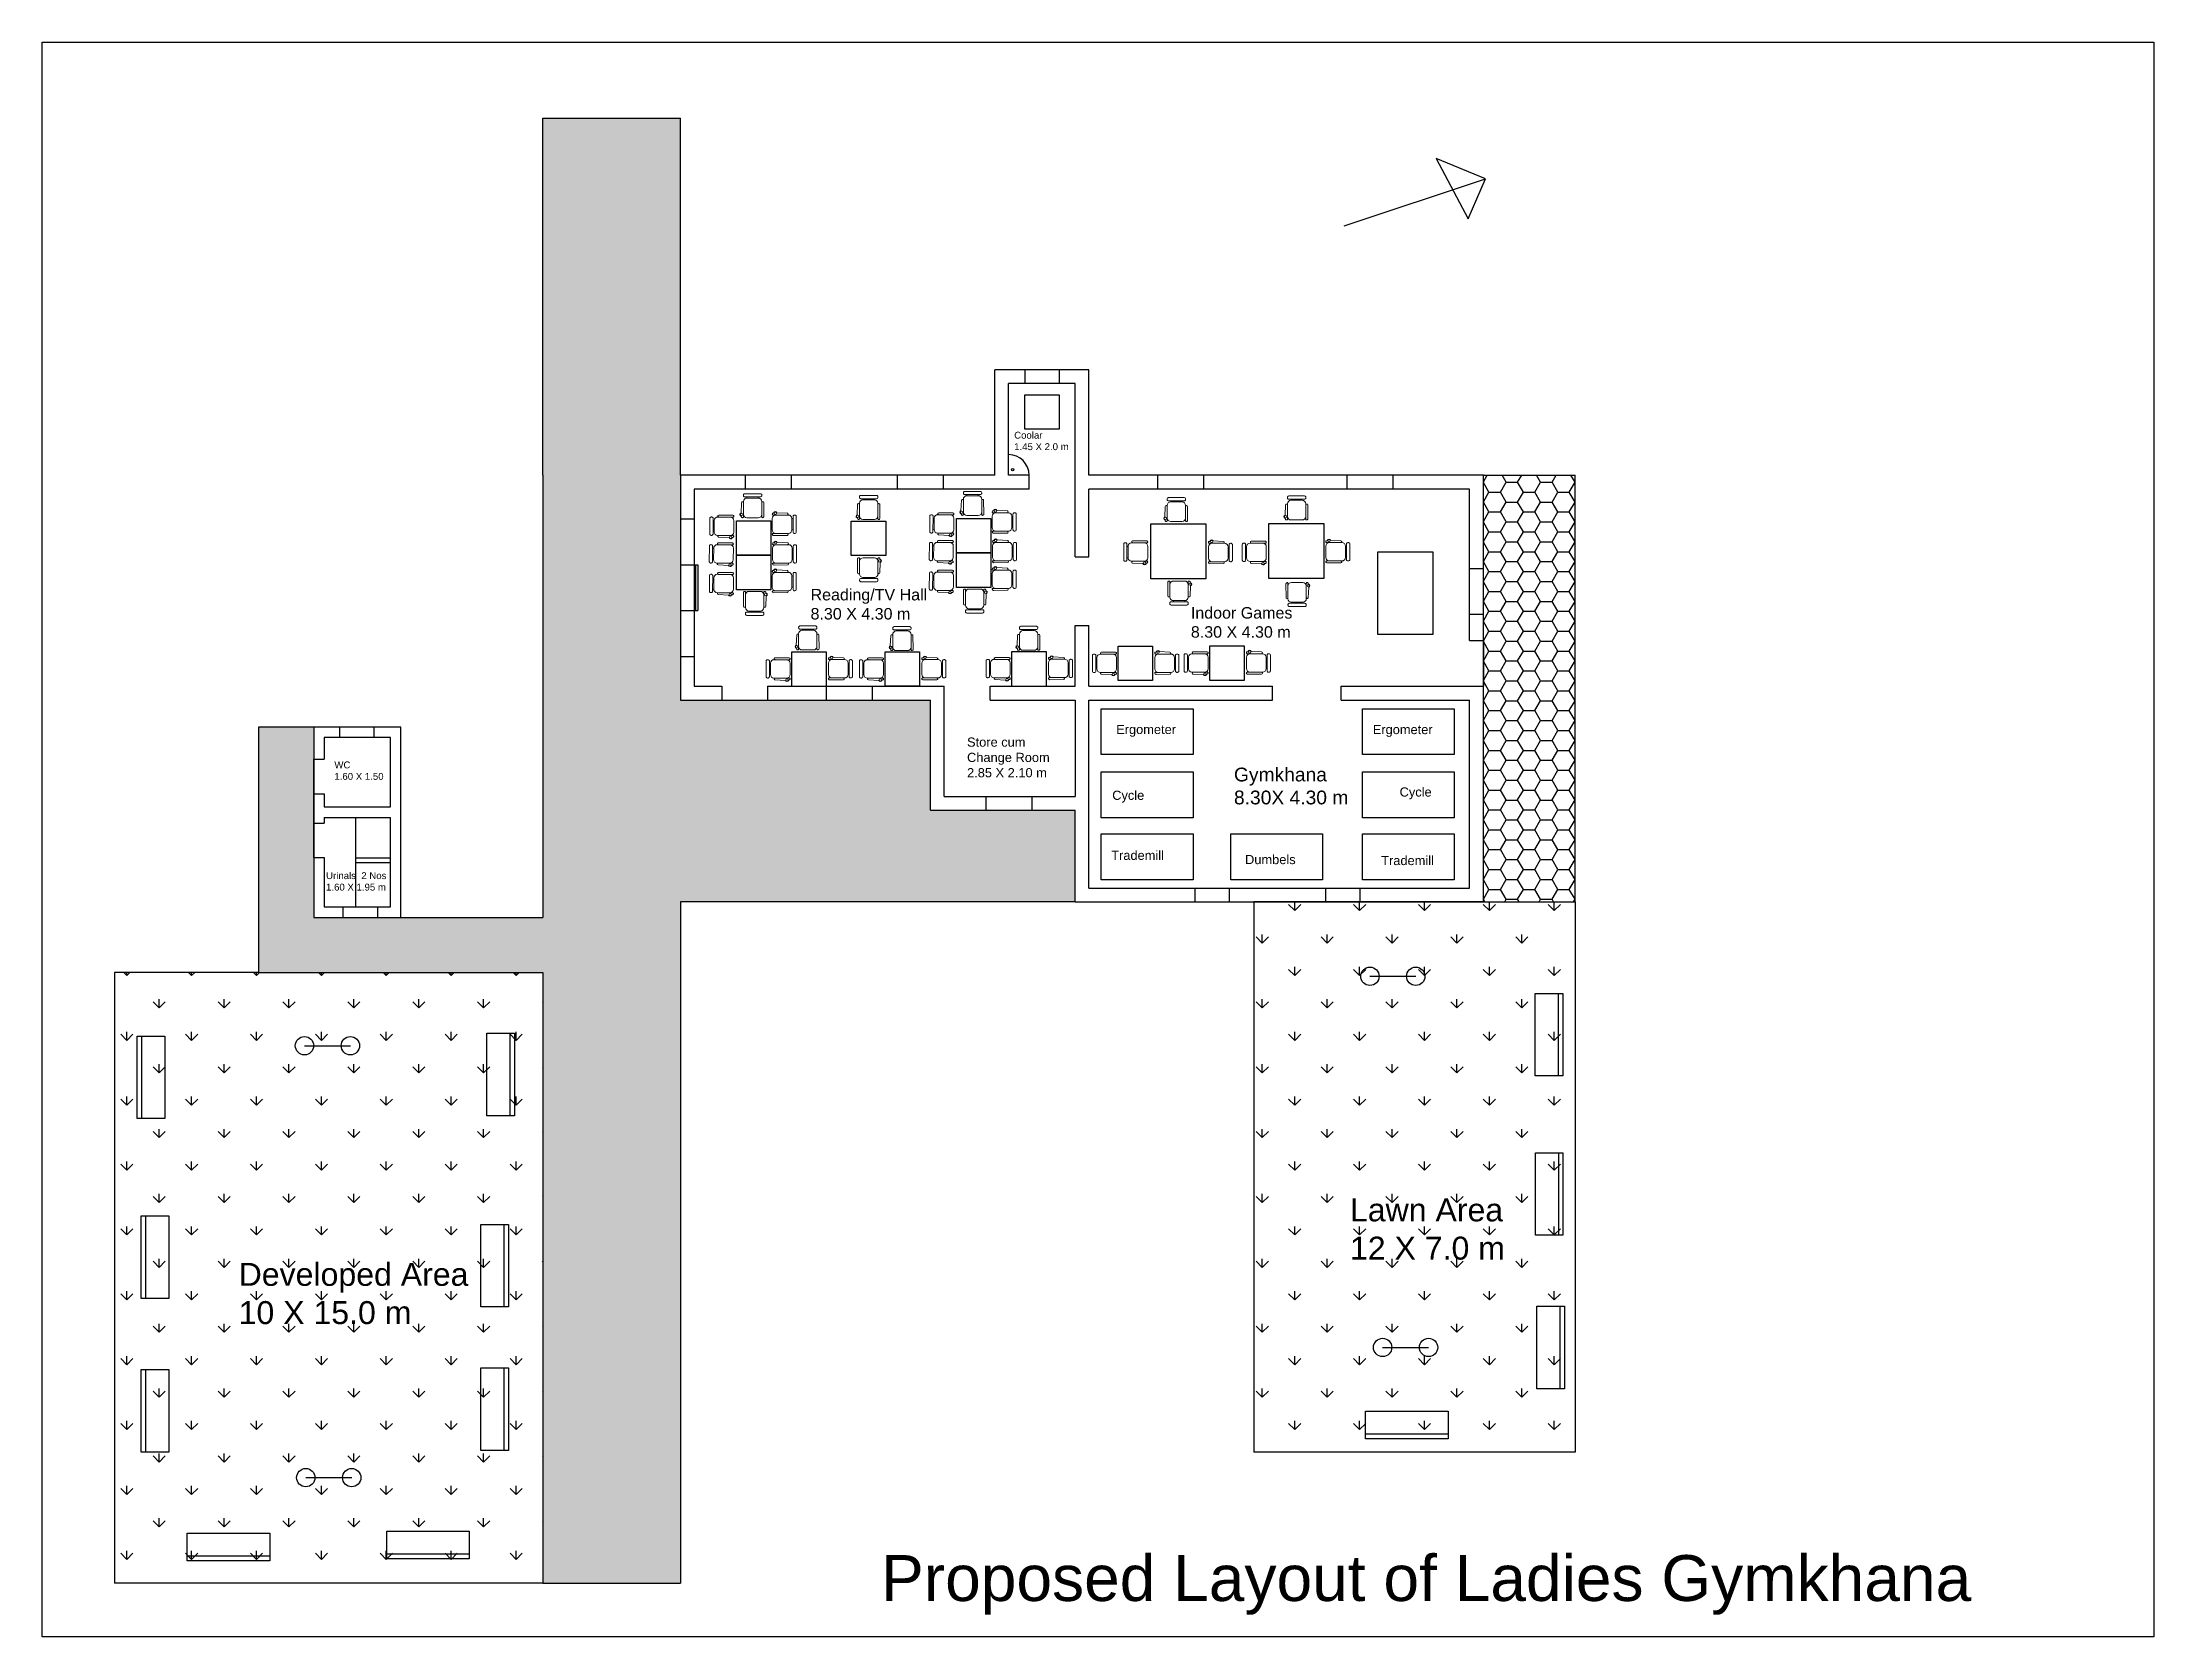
# Model space of a CAD drawing. Header units: inches. Extents: x -102 to 287, y -19 to 57.
# Drawn here: x -102.45 to -56.43, y -0.81 to 33.95 of the extents above; entities that cross this region are included whole.
import ezdxf

# ---------------------------------------------------------------- set-up
doc = ezdxf.new("R2010")
doc.units = ezdxf.units.IN
doc.header["$MEASUREMENT"] = 0
doc.layers.add('FUR', color=32, linetype='Continuous', lineweight=18)
doc.layers.add('FURN', color=10, linetype='Continuous', lineweight=9)
doc.styles.get("Standard").update_dxf_attribs({"font": 'arial.ttf'})
pattern_1 = [(0, (-114.0421, 10.07117), (0.375, 0.21650635), [0.25, -0.5]), (120, (-114.0421, 10.07117), (-0.375, 0.21650635), [0.25, -0.5]), (60, (-114.0421, 10.07117), (8e-10, 0.4330127), [-0.5, 0.25])]
pattern_2 = [(90, (-114.0421, 10.0712), (-0.707107, 0.707107), [0.1875, -1.226714]), (45, (-114.0421, 10.0712), (-0.707107, 0.707107), [0.1875, -0.8125]), (135, (-114.0421, 10.0712), (-0.707107, -0.707107), [0.1875, -0.8125])]

msp = doc.modelspace()

# ---------------------------------------------------------------- texts
at = {"attachment_point": 1}
for s, width, insert, char_height in [('Coolar\\P1.45 X 2.0 m', 2.0211134, (-81.2655, 25.46), 0.15), ('Reading/TV Hall\\P8.30 X 4.30 m', 4.0792137, (-85.70336, 22.03418), 0.25), ('Indoor Games\\P8.30 X 4.30 m', 4.5999504, (-77.41421, 21.63777), 0.25), ('Ergometer', 2.0211134, (-79.0421, 19.07117), 0.2), ('Ergometer', 2.0211134, (-73.44932, 19.06886), 0.2), ('Store cum\\PChange Room\\P2.85 X 2.10 m', 2.0211134, (-82.2925, 18.79447), 0.2), ('WC\\P1.60 X 1.50', 2.0211134, (-96.08127, 18.27245), 0.15), ('Gymkhana\\P8.30X 4.30 m', 2.637891, (-76.47472, 18.13778), 0.3), ('Cycle', 2.0211134, (-79.1286, 17.63559), 0.2), ('Cycle', 2.0211134, (-72.86486, 17.70742), 0.2), ('Trademill', 2.0211134, (-79.14991, 16.32652), 0.2), ('Dumbels', 2.0211134, (-76.23295, 16.23487), 0.2), ('Trademill', 2.0211134, (-73.26569, 16.21366), 0.2), ('Urinals  2 Nos\\P1.60 X 1.95 m', 1.4704948, (-96.26294, 15.8583), 0.15), ('Lawn Area\\P12 X 7.0 m', 4.0792137, (-73.94664, 8.74679), 0.5), ('Developed Area\\P10 X 15.0 m', 5.7918873, (-98.1681, 7.34189), 0.5), ('Proposed Layout of Ladies Gymkhana', 25.3809108, (-84.16716, 0.97135), 1)]:
    msp.add_mtext_dynamic_manual_height_columns(s, width=width, gutter_width=1, heights=[0], dxfattribs=dict(at, insert=insert, char_height=char_height))

# ---------------------------------------------------------------- blocks, each defined once
blk = doc.blocks.new('CINE CHAIR')
at = {"layer": 'FUR', "color": 48, "lineweight": 0}
for p, q in [((448043.776, 57308.306), (448043.8, 57308.306)), ((448043.776, 57308.058), (448043.8, 57308.058))]:
    blk.add_line(p, q, dxfattribs=at)
blk.add_lwpolyline([(448043.45, 57308.434), (448043.678, 57308.423, -0.388092), (448043.695, 57308.404), (448043.695, 57308.401, -0.414214), (448043.676, 57308.382), (448043.367, 57308.382, -0.414214), (448043.348, 57308.401), (448043.348, 57308.404, -0.491313), (448043.377, 57308.423), (448043.384, 57308.436)], format="xyb", dxfattribs=at)
for points in [[(448043.424, 57308.382), (448043.7, 57308.382, -0.414214), (448043.776, 57308.306), (448043.776, 57308.058, -0.414214), (448043.7, 57307.982), (448043.424, 57307.982, -0.414214), (448043.348, 57308.058), (448043.348, 57308.306, -0.414214)], [(448043.828, 57308.382), (448043.842, 57308.382, -0.414214), (448043.871, 57308.353), (448043.871, 57308.01, -0.414214), (448043.842, 57307.982), (448043.828, 57307.982, -0.414214), (448043.8, 57308.01), (448043.8, 57308.353, -0.414214)], [(448043.379, 57307.938), (448043.678, 57307.94, 0.393133), (448043.695, 57307.959), (448043.695, 57307.963, 0.414214), (448043.676, 57307.982), (448043.367, 57307.982, 0.414214), (448043.348, 57307.963), (448043.348, 57307.966, 0.435766)]]:
    blk.add_lwpolyline(points, format="xyb", close=True, dxfattribs=at)
blk.add_circle((448043.417, 57308.422), 0.0249, dxfattribs=at)
blk.add_arc((448043.417, 57308.422), 0.0356, 19.6628, 156.9494, dxfattribs=at)

# ---------------------------------------------------------------- hatches: boundary and pattern name
h = msp.add_hatch()
h.set_pattern_fill('HONEY', color=31, scale=2, style=0)
h.set_pattern_definition(pattern_1)
h.paths.add_polyline_path([(-88.53829, 24.51229), (-88.53829, 32.29451), (-91.53829, 32.29451), (-91.53829, 24.51229), (-91.53829, 14.87313), (-94.63195, 14.87313), (-96.53195, 14.87313), (-96.53195, 19.02313), (-97.73195, 19.02313), (-97.73195, 13.67313), (-91.53829, 13.67313), (-91.53829, 0.35808), (-88.53829, 0.35808), (-88.53829, 15.21229), (-79.93829, 15.21229), (-79.93829, 17.21229), (-83.08829, 17.21229), (-83.08829, 19.61229), (-88.53829, 19.61229)])
h = msp.add_hatch()
h.set_pattern_fill('HONEY', color=31, scale=2, style=0)
h.set_pattern_definition(pattern_1)
edge = h.paths.add_edge_path()
edge.add_line((-69.03829, 15.21229), (-69.03829, 24.51229))
edge.add_line((-71.03829, 24.51229), (-69.03829, 24.51229))
edge.add_line((-71.03829, 15.21229), (-71.03829, 24.51229))
edge.add_line((-71.03829, 15.21229), (-69.03829, 15.21229))
h = msp.add_hatch()
h.set_pattern_fill('GRASS', color=3, style=0)
h.set_pattern_definition(pattern_2)
edge = h.paths.add_edge_path()
edge.add_line((-71.03829, 15.21229), (-69.03829, 15.21229))
edge.add_line((-69.03829, 15.21229), (-69.03829, 3.21229))
edge.add_line((-69.03829, 3.21229), (-76.03829, 3.21229))
edge.add_line((-76.03829, 15.21229), (-76.03829, 3.21229))
edge.add_line((-76.03829, 15.21229), (-71.03829, 15.21229))
h = msp.add_hatch()
h.set_pattern_fill('GRASS', color=3, style=0)
h.set_pattern_definition(pattern_2)
h.paths.add_polyline_path([(-91.53829, 13.67313), (-97.73195, 13.67313), (-100.87219, 13.67313), (-100.87219, 0.35808), (-91.53829, 0.35808)])

# ---------------------------------------------------------------- linework, layer by layer
for p, q in [((-91.53829, 24.51229), (-91.53829, 32.29451)), ((-91.53829, 32.29451), (-88.53829, 32.29451)), ((-88.53829, 24.51229), (-88.53829, 32.29451)), ((-70.99092, 30.97213), (-72.0704, 31.41915)), ((-72.0704, 31.41915), (-71.36727, 30.09917)), ((-74.07495, 29.9456), (-70.99092, 30.97213)), ((-71.36727, 30.09917), (-70.99092, 30.97213)), ((-81.68829, 24.51229), (-81.68829, 26.81229)), ((-79.63829, 26.81229), (-81.68829, 26.81229)), ((-81.03324, 26.81229), (-81.03324, 26.51229)), ((-80.28324, 26.81229), (-80.28324, 26.51229)), ((-79.63829, 24.51229), (-79.63829, 26.81229)), ((-81.38829, 24.51229), (-81.38829, 26.51229)), ((-79.93829, 26.51229), (-81.38829, 26.51229)), ((-81.03609, 25.51598), (-81.03609, 26.26598)), ((-81.03609, 26.26598), (-80.28609, 26.26598)), ((-80.28609, 26.26598), (-80.28609, 25.51598)), ((-79.93829, 23.36229), (-79.93829, 26.51229)), ((-80.28609, 25.51598), (-81.03609, 25.51598)), ((-91.53829, 24.51229), (-91.53829, 14.87313)), ((-88.53829, 24.51229), (-88.53829, 19.61229)), ((-81.68829, 24.51229), (-88.53829, 24.51229)), ((-87.1281, 24.51229), (-87.1281, 24.21229)), ((-86.1281, 24.51229), (-86.1281, 24.21229)), ((-83.81544, 24.51229), (-83.81544, 24.21229)), ((-82.81544, 24.51229), (-82.81544, 24.21229)), ((-80.93829, 24.51229), (-81.38829, 24.51229)), ((-80.93829, 24.21229), (-80.93829, 24.51229)), ((-71.03829, 24.51229), (-79.63829, 24.51229)), ((-78.14049, 24.51229), (-78.14049, 24.21229)), ((-77.14049, 24.51229), (-77.14049, 24.21229)), ((-74.01324, 24.51229), (-74.01324, 24.21229)), ((-73.01324, 24.51229), (-73.01324, 24.21229)), ((-71.03829, 20.91229), (-71.03829, 24.51229)), ((-71.03829, 24.51229), (-69.03829, 24.51229)), ((-71.03829, 15.21229), (-71.03829, 24.51229)), ((-69.03829, 15.21229), (-69.03829, 24.51229)), ((-88.23829, 24.21229), (-88.23829, 19.91229)), ((-80.93829, 24.21229), (-88.23829, 24.21229)), ((-79.63829, 23.36229), (-79.63829, 24.21229)), ((-71.33829, 24.21229), (-79.63829, 24.21229)), ((-71.33829, 20.91229), (-71.33829, 24.21229)), ((-88.53829, 23.56172), (-88.23829, 23.56172)), ((-79.93829, 22.73321), (-79.93829, 23.36229)), ((-79.63829, 22.73321), (-79.63829, 23.36229)), ((-88.53829, 22.56172), (-88.16329, 22.56172)), ((-88.21329, 22.56172), (-88.21329, 21.56172)), ((-88.16329, 22.56172), (-88.16329, 21.56172)), ((-79.93829, 22.73321), (-79.63829, 22.73321)), ((-71.33829, 22.48037), (-71.03829, 22.48037)), ((-88.53829, 21.56172), (-88.16329, 21.56172)), ((-79.93829, 19.91229), (-79.93829, 21.23321)), ((-79.93829, 21.23321), (-79.63829, 21.23321)), ((-79.63829, 19.91229), (-79.63829, 21.23321)), ((-71.33829, 21.48037), (-71.03829, 21.48037)), ((-71.33829, 20.91229), (-71.03829, 20.91229)), ((-71.03829, 20.91229), (-71.03829, 19.91229)), ((-88.53829, 20.56172), (-88.23829, 20.56172)), ((-88.23829, 19.91229), (-87.63829, 19.91229)), ((-87.63829, 19.91229), (-87.63829, 19.61229)), ((-86.63829, 19.91229), (-86.63829, 19.61229)), ((-86.63829, 19.91229), (-82.78829, 19.91229)), ((-85.36316, 19.91229), (-85.36316, 19.61229)), ((-84.36316, 19.91229), (-82.78829, 19.91229)), ((-84.36316, 19.91229), (-84.36316, 19.61229)), ((-83.32806, 19.91229), (-84.07806, 19.91229)), ((-82.78829, 19.61229), (-82.78829, 19.91229)), ((-81.78829, 19.91229), (-79.93829, 19.91229)), ((-81.78829, 19.61229), (-81.78829, 19.91229)), ((-79.63829, 19.91229), (-78.83829, 19.91229)), ((-78.83829, 19.91229), (-75.63829, 19.91229)), ((-75.63829, 19.61229), (-75.63829, 19.91229)), ((-74.13829, 19.91229), (-71.03829, 19.91229)), ((-74.13829, 19.61229), (-74.13829, 19.91229)), ((-71.03829, 15.21229), (-71.03829, 19.91229)), ((-88.53829, 19.61229), (-87.63829, 19.61229)), ((-88.53829, 19.61229), (-83.08829, 19.61229)), ((-86.63829, 19.61229), (-83.08829, 19.61229)), ((-83.08829, 17.21229), (-83.08829, 19.61229)), ((-82.78829, 17.51229), (-82.78829, 19.61229)), ((-81.78829, 19.61229), (-79.93829, 19.61229)), ((-79.93829, 19.61229), (-79.93829, 17.51229)), ((-79.63829, 19.61229), (-78.83829, 19.61229)), ((-79.63829, 15.51229), (-79.63829, 19.61229)), ((-78.83829, 19.61229), (-75.63829, 19.61229)), ((-74.13829, 19.61229), (-71.33829, 19.61229)), ((-71.33829, 15.51229), (-71.33829, 19.61229)), ((-97.73195, 19.02313), (-97.73195, 13.67313)), ((-96.53195, 19.02313), (-97.73195, 19.02313)), ((-94.63195, 19.02313), (-96.53195, 19.02313)), ((-96.53195, 19.02313), (-96.53195, 18.32061)), ((-96.53195, 19.02313), (-96.53195, 14.87313)), ((-95.96942, 19.02313), (-95.96942, 18.79313)), ((-95.21942, 19.02313), (-95.21942, 18.79313)), ((-94.63195, 14.87313), (-94.63195, 19.02313)), ((-94.86195, 18.79313), (-96.30195, 18.79313)), ((-96.30195, 18.79313), (-96.30195, 18.32061)), ((-94.86195, 17.28313), (-94.86195, 18.79313)), ((-96.53195, 18.32061), (-96.30195, 18.32061)), ((-96.53195, 16.17814), (-96.53195, 18.32061)), ((-96.53195, 17.57061), (-96.53195, 16.92814)), ((-96.53195, 17.57061), (-96.30195, 17.57061)), ((-96.30195, 17.57061), (-96.30195, 17.28313)), ((-82.78829, 17.51229), (-81.73829, 17.51229)), ((-81.88234, 17.51229), (-81.88234, 17.21229)), ((-81.73829, 17.51229), (-79.93829, 17.51229)), ((-80.88234, 17.51229), (-80.88234, 17.21229)), ((-96.30195, 17.28313), (-94.86195, 17.28313)), ((-96.30195, 17.05313), (-96.30195, 16.92814)), ((-96.30195, 17.05313), (-94.86195, 17.05313)), ((-95.61195, 15.10313), (-95.61195, 17.05313)), ((-94.86195, 15.10313), (-94.86195, 17.05313)), ((-83.08829, 17.21229), (-79.93829, 17.21229)), ((-79.93829, 15.21229), (-79.93829, 17.21229)), ((-96.53195, 16.92814), (-96.30195, 16.92814)), ((-96.53195, 16.17814), (-96.53195, 14.87313)), ((-96.53195, 16.17814), (-96.30195, 16.17814)), ((-96.30195, 16.17814), (-96.30195, 15.10313)), ((-95.61195, 16.17313), (-94.86195, 16.17313)), ((-95.61195, 16.07313), (-94.86195, 16.07313)), ((-88.53829, 15.21229), (-88.53829, 0.35808)), ((-79.93829, 15.21229), (-88.53829, 15.21229)), ((-79.93829, 15.21229), (-71.03829, 15.21229)), ((-79.63829, 15.51229), (-71.33829, 15.51229)), ((-77.32874, 15.51229), (-77.32874, 15.21229)), ((-76.57874, 15.51229), (-76.57874, 15.21229)), ((-71.03829, 15.21229), (-76.03829, 15.21229)), ((-76.03829, 15.21229), (-76.03829, 3.21229)), ((-76.03829, 15.21229), (-71.03829, 15.21229)), ((-74.48232, 15.51229), (-74.48232, 15.21229)), ((-73.73232, 15.51229), (-73.73232, 15.21229)), ((-71.03829, 15.21229), (-69.03829, 15.21229)), ((-69.03829, 15.21229), (-69.03829, 3.21229)), ((-96.53195, 14.87313), (-94.63195, 14.87313)), ((-96.30195, 15.10313), (-94.86195, 15.10313)), ((-95.89449, 15.10313), (-95.89449, 14.87313)), ((-95.14449, 15.10313), (-95.14449, 14.87313)), ((-94.63195, 14.87313), (-91.53829, 14.87313)), ((-97.73195, 13.67313), (-100.87219, 13.67313)), ((-100.87219, 13.67313), (-100.87219, 0.35808)), ((-97.73195, 13.67313), (-91.53829, 13.67313)), ((-91.53829, 13.67313), (-91.53829, 0.35808)), ((-73.51213, 13.58926), (-72.51213, 13.58926)), ((-73.51213, 13.58926), (-72.51213, 13.58926)), ((-69.90936, 13.21644), (-69.30936, 13.21644)), ((-69.90936, 11.41644), (-69.90936, 13.21644)), ((-69.40936, 13.21644), (-69.40936, 11.41644)), ((-69.30936, 13.21644), (-69.30936, 11.41644)), ((-100.3789, 10.48781), (-100.3789, 12.28781)), ((-100.3789, 12.28781), (-99.7789, 12.28781)), ((-100.2789, 10.48781), (-100.2789, 12.28781)), ((-99.7789, 12.28781), (-99.7789, 10.48781)), ((-96.73279, 12.07549), (-95.73279, 12.07549)), ((-96.73279, 12.07549), (-95.73279, 12.07549)), ((-92.75878, 12.34849), (-92.15878, 12.34849)), ((-92.75878, 10.54849), (-92.75878, 12.34849)), ((-92.25878, 12.34849), (-92.25878, 10.54849)), ((-92.15878, 12.34849), (-92.15878, 10.54849)), ((-69.30936, 11.41644), (-69.90936, 11.41644)), ((-99.7789, 10.48781), (-100.3789, 10.48781)), ((-92.15878, 10.54849), (-92.75878, 10.54849)), ((-69.90452, 9.74402), (-69.30452, 9.74402)), ((-69.90452, 7.94402), (-69.90452, 9.74402)), ((-69.40452, 9.74402), (-69.40452, 7.94402)), ((-69.30452, 9.74402), (-69.30452, 7.94402)), ((-100.29062, 6.56525), (-100.29062, 8.36525)), ((-100.29062, 8.36525), (-99.69062, 8.36525)), ((-100.19062, 6.56525), (-100.19062, 8.36525)), ((-99.69062, 8.36525), (-99.69062, 6.56525)), ((-92.88921, 8.18054), (-92.28921, 8.18054)), ((-92.88921, 6.38054), (-92.88921, 8.18054)), ((-92.38921, 8.18054), (-92.38921, 6.38054)), ((-92.28921, 8.18054), (-92.28921, 6.38054)), ((-69.30452, 7.94402), (-69.90452, 7.94402)), ((-99.69062, 6.56525), (-100.29062, 6.56525)), ((-92.28921, 6.38054), (-92.88921, 6.38054)), ((-69.8726, 6.39738), (-69.2726, 6.39738)), ((-69.8726, 4.59738), (-69.8726, 6.39738)), ((-69.3726, 6.39738), (-69.3726, 4.59738)), ((-69.2726, 6.39738), (-69.2726, 4.59738)), ((-73.2343, 5.49781), (-72.2343, 5.49781)), ((-73.2343, 5.49781), (-72.2343, 5.49781)), ((-100.29062, 3.21565), (-100.29062, 5.01565)), ((-100.29062, 5.01565), (-99.69062, 5.01565)), ((-100.19062, 3.21565), (-100.19062, 5.01565)), ((-99.69062, 5.01565), (-99.69062, 3.21565)), ((-92.88921, 5.05457), (-92.28921, 5.05457)), ((-92.88921, 3.25457), (-92.88921, 5.05457)), ((-92.38921, 5.05457), (-92.38921, 3.25457)), ((-92.28921, 5.05457), (-92.28921, 3.25457)), ((-69.2726, 4.59738), (-69.8726, 4.59738)), ((-73.60759, 3.50668), (-73.60759, 4.10668)), ((-73.60759, 4.10668), (-71.80759, 4.10668)), ((-71.80759, 4.10668), (-71.80759, 3.50668)), ((-92.28921, 3.25457), (-92.88921, 3.25457)), ((-71.80759, 3.60668), (-73.60759, 3.60668)), ((-71.80759, 3.50668), (-73.60759, 3.50668)), ((-99.69062, 3.21565), (-100.29062, 3.21565)), ((-69.03829, 3.21229), (-76.03829, 3.21229)), ((-96.7041, 2.66062), (-95.7041, 2.66062)), ((-96.7041, 2.66062), (-95.7041, 2.66062)), ((-99.28712, 0.84981), (-99.28712, 1.44981)), ((-99.28712, 1.44981), (-97.48712, 1.44981)), ((-97.48712, 1.44981), (-97.48712, 0.84981)), ((-94.94185, 0.89113), (-94.94185, 1.49113)), ((-94.94185, 1.49113), (-93.14185, 1.49113)), ((-93.14185, 1.49113), (-93.14185, 0.89113)), ((-97.48712, 0.94981), (-99.28712, 0.94981)), ((-93.14185, 0.99113), (-94.94185, 0.99113)), ((-97.48712, 0.84981), (-99.28712, 0.84981)), ((-93.14185, 0.89113), (-94.94185, 0.89113)), ((-91.53829, 0.35808), (-100.87219, 0.35808)), ((-91.53829, 0.35808), (-88.53829, 0.35808))]:
    msp.add_line(p, q)
at = {"color": 1}
for p, q in [((-87.31901, 22.76742), (-87.31901, 23.51742)), ((-87.31901, 23.51742), (-86.56901, 23.51742)), ((-86.56901, 23.51742), (-86.56901, 22.76742)), ((-84.8151, 22.76273), (-84.8151, 23.51273)), ((-84.8151, 23.51273), (-84.0651, 23.51273)), ((-84.0651, 23.51273), (-84.0651, 22.76273)), ((-82.52463, 22.81811), (-82.52463, 23.56811)), ((-82.52463, 23.56811), (-81.77463, 23.56811)), ((-81.77463, 23.56811), (-81.77463, 22.81811)), ((-86.56901, 22.76742), (-87.31901, 22.76742)), ((-87.31901, 22.01742), (-87.31901, 22.76742)), ((-87.31901, 22.76742), (-86.56901, 22.76742)), ((-86.56901, 22.76742), (-86.56901, 22.01742)), ((-84.0651, 22.76273), (-84.8151, 22.76273)), ((-81.77463, 22.81811), (-82.52463, 22.81811)), ((-82.52463, 22.06811), (-82.52463, 22.81811)), ((-82.52463, 22.81811), (-81.77463, 22.81811)), ((-81.77463, 22.81811), (-81.77463, 22.06811)), ((-86.56901, 22.01742), (-87.31901, 22.01742)), ((-81.77463, 22.06811), (-82.52463, 22.06811)), ((-86.11316, 20.66229), (-85.36316, 20.66229)), ((-86.11316, 19.91229), (-86.11316, 20.66229)), ((-85.36316, 20.66229), (-85.36316, 19.91229)), ((-84.07806, 20.66229), (-83.32806, 20.66229)), ((-84.07806, 19.91229), (-84.07806, 20.66229)), ((-83.32806, 20.66229), (-83.32806, 19.91229)), ((-81.31635, 20.66916), (-80.56635, 20.66916)), ((-81.31635, 19.91916), (-81.31635, 20.66916)), ((-80.56635, 20.66916), (-80.56635, 19.91916))]:
    msp.add_line(p, q, dxfattribs=at)
at = {"color": 3}
for p, q in [((-78.28821, 23.45098), (-77.08821, 23.45098)), ((-78.28821, 22.25098), (-78.28821, 23.45098)), ((-77.08821, 23.45098), (-77.08821, 22.25098)), ((-75.71762, 23.45866), (-74.51762, 23.45866)), ((-75.71762, 22.25866), (-75.71762, 23.45866)), ((-74.51762, 23.45866), (-74.51762, 22.25866)), ((-73.34128, 21.04208), (-73.34128, 22.84208)), ((-73.34128, 22.84208), (-72.14128, 22.84208)), ((-72.14128, 22.84208), (-72.14128, 21.04208)), ((-77.08821, 22.25098), (-78.28821, 22.25098)), ((-74.51762, 22.25866), (-75.71762, 22.25866)), ((-78.99915, 20.78437), (-78.24915, 20.78437)), ((-78.99915, 20.03437), (-78.99915, 20.78437)), ((-78.24915, 20.78437), (-78.24915, 20.03437)), ((-77.00269, 20.79014), (-76.25269, 20.79014)), ((-77.00269, 20.04014), (-77.00269, 20.79014)), ((-76.25269, 20.79014), (-76.25269, 20.04014)), ((-72.14128, 21.04208), (-73.34128, 21.04208)), ((-78.24915, 20.03437), (-78.99915, 20.03437)), ((-76.25269, 20.04014), (-77.00269, 20.04014))]:
    msp.add_line(p, q, dxfattribs=at)
at = {"color": 6}
for p, q in [((-79.36631, 19.42201), (-77.36631, 19.42201)), ((-79.36631, 18.42201), (-79.36631, 19.42201)), ((-77.36631, 19.42201), (-77.36631, 18.42201)), ((-73.6748, 19.42201), (-71.6748, 19.42201)), ((-73.6748, 18.42201), (-73.6748, 19.42201)), ((-71.6748, 19.42201), (-71.6748, 18.42201)), ((-77.36631, 18.42201), (-79.36631, 18.42201)), ((-71.6748, 18.42201), (-73.6748, 18.42201)), ((-79.36631, 18.04525), (-77.36631, 18.04525)), ((-79.36631, 17.04525), (-79.36631, 18.04525)), ((-77.36631, 18.04525), (-77.36631, 17.04525)), ((-73.6748, 18.04525), (-71.6748, 18.04525)), ((-73.6748, 17.04525), (-73.6748, 18.04525)), ((-71.6748, 18.04525), (-71.6748, 17.04525)), ((-77.36631, 17.04525), (-79.36631, 17.04525)), ((-71.6748, 17.04525), (-73.6748, 17.04525)), ((-79.36631, 16.69576), (-77.36631, 16.69576)), ((-79.36631, 15.69576), (-79.36631, 16.69576)), ((-77.36631, 16.69576), (-77.36631, 15.69576)), ((-76.5421, 16.69576), (-74.5421, 16.69576)), ((-76.5421, 15.69576), (-76.5421, 16.69576)), ((-74.5421, 16.69576), (-74.5421, 15.69576)), ((-73.6748, 16.69576), (-71.6748, 16.69576)), ((-73.6748, 15.69576), (-73.6748, 16.69576)), ((-71.6748, 16.69576), (-71.6748, 15.69576)), ((-77.36631, 15.69576), (-79.36631, 15.69576)), ((-74.5421, 15.69576), (-76.5421, 15.69576)), ((-71.6748, 15.69576), (-73.6748, 15.69576))]:
    msp.add_line(p, q, dxfattribs=at)
msp.add_lwpolyline([(-102.44893, 33.95186), (-56.42765, 33.95186), (-56.42765, -0.8087), (-102.44893, -0.8087)], close=True)
for centre, radius in [((-81.3012, 24.63097), 0.02562), ((-73.51213, 13.58926), 0.2), ((-72.51213, 13.58926), 0.2), ((-96.73279, 12.07549), 0.2), ((-95.73279, 12.07549), 0.2), ((-73.2343, 5.49781), 0.2), ((-72.2343, 5.49781), 0.2), ((-96.7041, 2.66062), 0.2), ((-95.7041, 2.66062), 0.2)]:
    msp.add_circle(centre, radius)
msp.add_arc((-81.38829, 24.51229), 0.45, 0, 90)

# ---------------------------------------------------------------- block references
at = {"layer": 'FURN'}
for p, rotation in [((57214.51684, -448020.6178), 89.99914340739991), ((57217.0474, -448020.65651), 89.99914340739991), ((57219.31122, -448020.5671), 89.99914340739991), ((57223.75381, -448020.7024), 89.99914340739991), ((57226.37411, -448020.66707), 89.99914340739991), ((448341.63465, 54231.25582), 179.6037026263091), ((448346.42904, 54231.30651), 179.6037026263091), ((447965.8495, 57324.32198), 179.9991434073999), ((-448121.23663, -57278.65557), 359.9991434073999), ((447968.434, 57324.31593), 179.9991434073999), ((-448118.67795, -57278.63985), 359.9991434073999), ((-57385.91799, 448066.91833), 269.9991434073999), ((-448130.74212, -57279.2885), 359.9991434073999), ((-448125.94774, -57279.23781), 359.9991434073999), ((-57379.15568, 448066.41116), 269.9991434073999), ((-57376.58129, 448066.37724), 269.9991434073999), ((-57388.40447, 448066.18526), 269.9991434073999), ((-57383.61009, 448066.23595), 269.9991434073999), ((57215.72069, -448023.50107), 89.99914340739991), ((57217.7706, -448023.51553), 89.99914340739991), ((57220.53231, -448023.50865), 89.99914340739991), ((447958.05608, 57321.77479), 179.9991434073999), ((-448129.51876, -57281.19059), 359.9991434073999), ((447960.09118, 57321.77479), 179.9991434073999), ((-448127.48366, -57281.19059), 359.9991434073999), ((447962.85289, 57321.78167), 179.9991434073999), ((-448124.72195, -57281.18372), 359.9991434073999), ((447965.17009, 57321.89688), 179.9991434073999), ((-448122.40476, -57281.06851), 359.9991434073999), ((447967.16655, 57321.90265), 179.9991434073999), ((-448120.40829, -57281.06274), 359.9991434073999)]:
    msp.add_blockref('CINE CHAIR', p, dxfattribs=dict(at, rotation=rotation))
at = {"layer": 'FURN', "color": 1}
for p, rotation in [((-448130.74212, -57278.03949), 359.9991434073999), ((-448125.94774, -57277.9888), 359.9991434073999), ((448341.624, 54230.65257), 179.6037026263091), ((-448130.73563, -57278.6852), 359.9991434073999), ((448346.41839, 54230.70327), 179.6037026263091), ((-448125.94125, -57278.63451), 359.9991434073999), ((448341.62603, 54230.00684), 179.6037026263091), ((448346.42042, 54230.05753), 179.6037026263091)]:
    msp.add_blockref('CINE CHAIR', p, dxfattribs=dict(at, rotation=rotation))

msp.set_redraw_order([(e.dxf.handle, doc.entitydb.next_handle()) for e in msp.query("TEXT MTEXT ATTDEF DIMENSION ARC_DIMENSION")])  # texts and dimensions are drawn at this point

doc.saveas('drawing.dxf')
